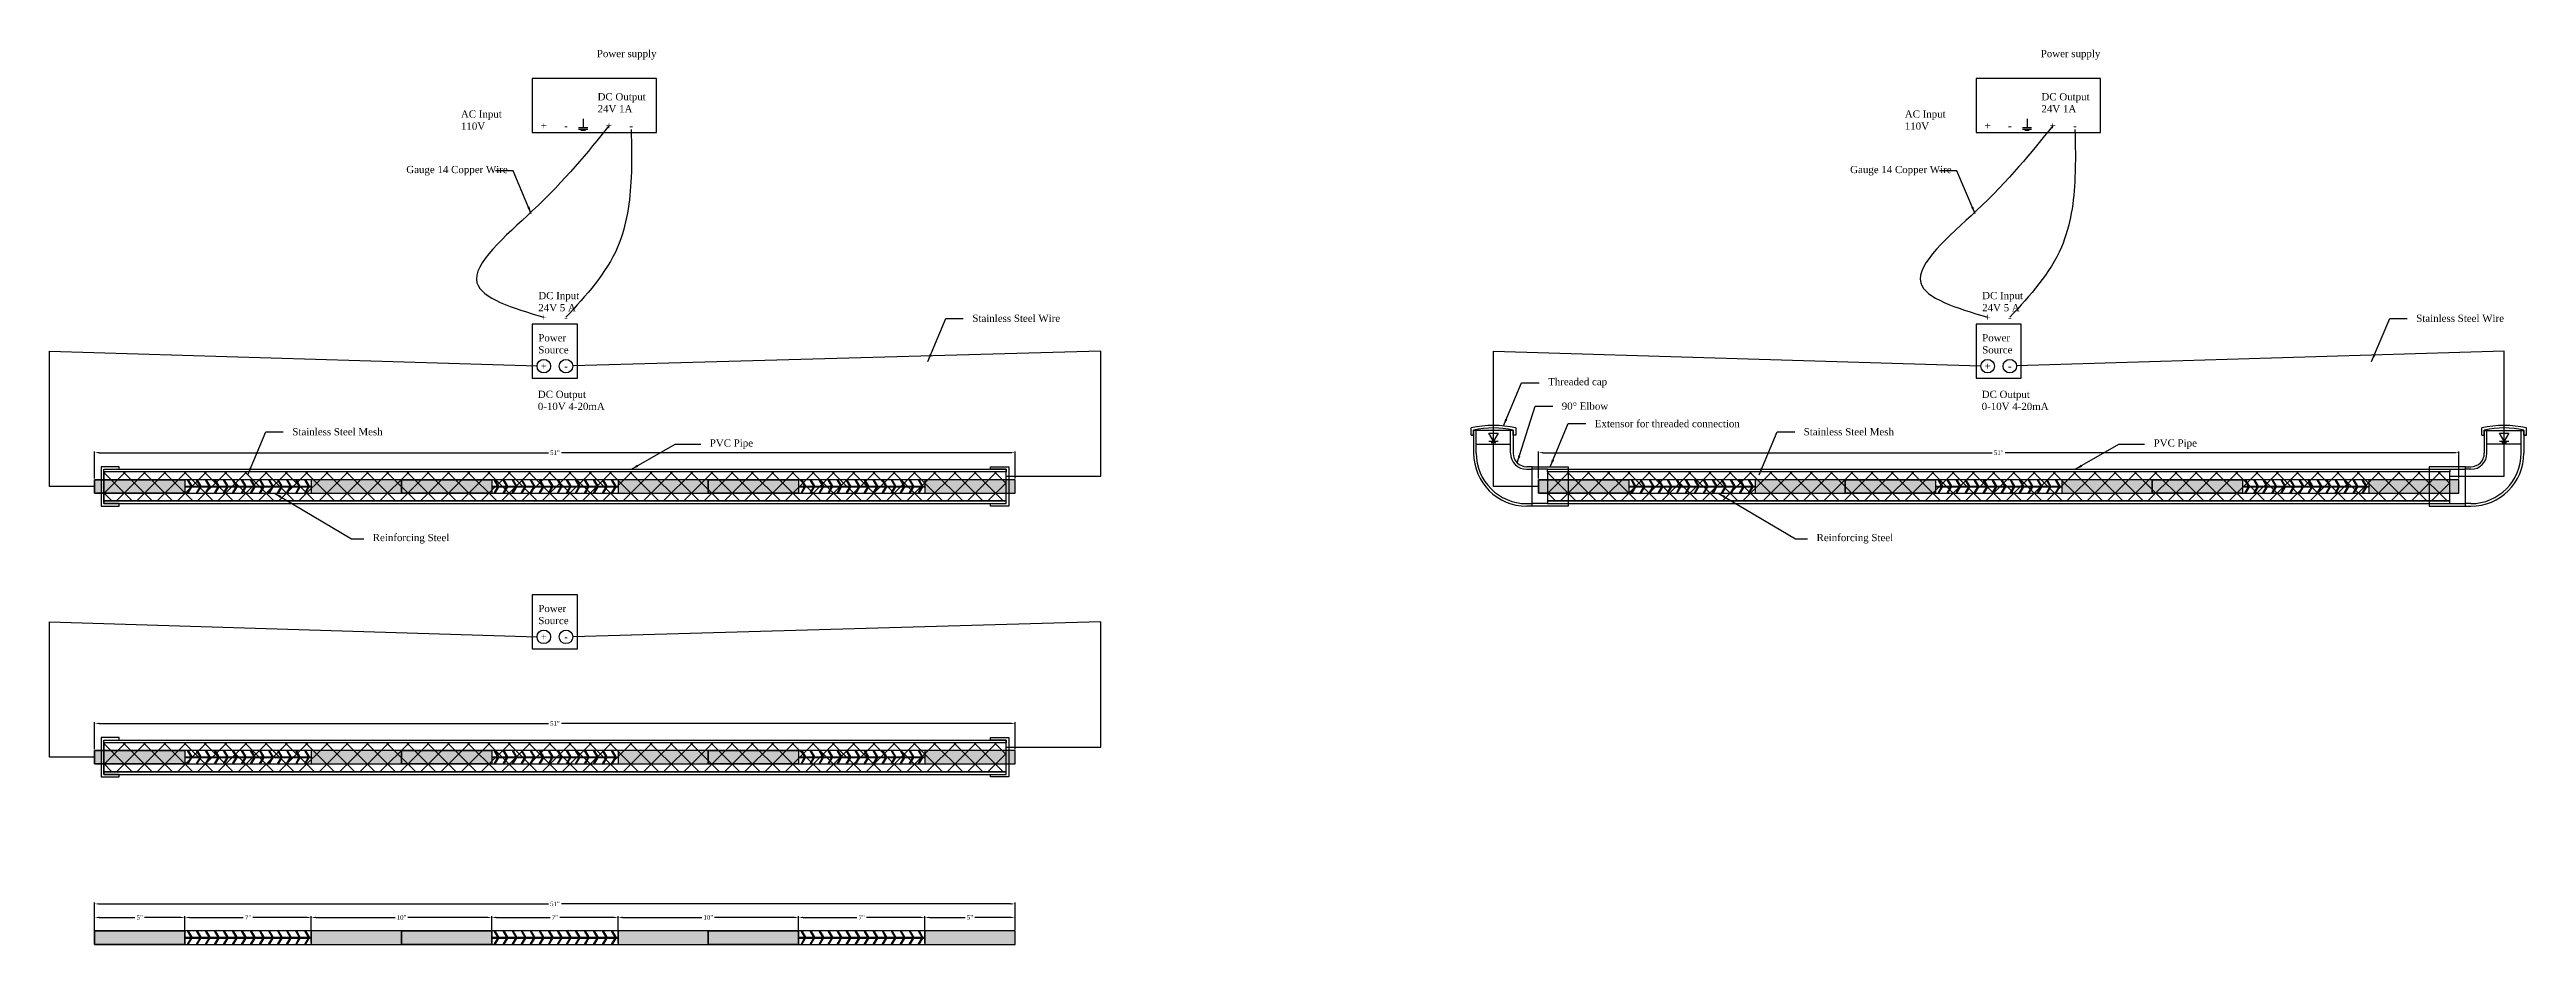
# Model space of a CAD drawing. Header units: metres. Extents: x -35 to 1129, y -141 to 51.
# Drawn here: x 133.7 to 270.9, y -62.1 to -12.5 of the extents above; entities that cross this region are included whole.
import ezdxf

# ---------------------------------------------------------------- set-up
doc = ezdxf.new("R2010")
doc.units = ezdxf.units.M
for name, color, linetype in [('L01', 1, 'Continuous'), ('L02', 2, 'Continuous'), ('L03', 3, 'Continuous'), ('L04', 4, 'Continuous'), ('L05', 5, 'Continuous')]:
    doc.layers.add(name, color=color, linetype=linetype)
doc.styles.add('TNR', font='times.ttf')
doc.linetypes.add('ZIGZAG', pattern='A,0.00254,-5.08,[131,ltypeshp.shx,S=5.08,R=0,X=-5.08,Y=0],-10.16,[131,ltypeshp.shx,S=5.08,R=180,X=5.08,Y=0],-5.08', length=20.32254)
doc.dimstyles.new('Annnotation_01', dxfattribs={"dimtxt": 1, "dimasz": 1, "dimexe": 0.25, "dimexo": 0.25, "dimgap": 0.5, "dimtad": 0, "dimtih": 1, "dimtoh": 1, "dimdec": 4, "dimzin": 0, "dimdsep": 46, "dimtxsty": 'TNR', "dimcen": 0.25, "dimadec": 0, "dimazin": 0, "dimtfac": 1, "dimtdec": 4, "dimtofl": 0, "dimtmove": 0, "dimatfit": 3, "dimfxl": 1, "dimtolj": 1, "dimtzin": 0, "dimarcsym": 0})
doc.dimstyles.new('Annnotation_02', dxfattribs={"dimtxt": 0.25, "dimasz": 0.25, "dimexe": 0.0625, "dimexo": 0.0625, "dimgap": 0.125, "dimtad": 0, "dimtih": 1, "dimtoh": 1, "dimdec": 4, "dimzin": 0, "dimdsep": 46, "dimtxsty": 'TNR', "dimcen": 0.0625, "dimclrd": 1, "dimclre": 1, "dimclrt": 3, "dimazin": 0, "dimtfac": 1, "dimtdec": 4, "dimtofl": 0, "dimtmove": 0, "dimatfit": 3, "dimfxl": 1, "dimtfillclr": 1, "dimtolj": 1, "dimtzin": 0, "dimarcsym": 0})

msp = doc.modelspace()

# ---------------------------------------------------------------- texts
at = {"color": 3, "char_height": 0.4, "attachment_point": 4, "style": 'TNR'}
for s, insert in [('Gauge 14 Copper Wire', (153.47749, -19.18818)), ('Gauge 14 Copper Wire', (233.47749, -19.18818)), ('Stainless Steel Wire', (184.84022, -27.3688)), ('Stainless Steel Wire', (264.84022, -27.3688)), ('90%%D Elbow', (217.49717, -32.23314)), ('Stainless Steel Mesh', (147.16323, -33.6522)), ('PVC Pipe', (170.29147, -34.33871)), ('Extensor for threaded connection', (219.3275, -33.20281)), ('Stainless Steel Mesh', (230.90332, -33.6522)), ('PVC Pipe', (250.29147, -34.33871)), ('Reinforcing Steel', (151.61802, -39.57886)), ('Reinforcing Steel', (231.61802, -39.57886))]:
    msp.add_mtext(s, dxfattribs=dict(at, insert=insert))
at = {"color": 3, "insert": (216.74156, -30.94196), "char_height": 0.4, "width": 5.2602326, "attachment_point": 4, "style": 'TNR'}
msp.add_mtext('Threaded cap', dxfattribs=at)
at = {"layer": 'L03', "char_height": 0.4, "style": 'TNR'}
for s, width, insert, attachment_point in [('Power supply', 3.8784981, (164.03628, -12.49903), 1), ('Power supply', 3.8784981, (244.03628, -12.49903), 1), ('DC Output\\P24V 1A', 3.5665698, (164.07601, -14.88948), 1), ('DC Output\\P24V 1A', 3.5665698, (244.07601, -14.88948), 1), ('AC Input\\P110V', 2.982963, (156.5046, -15.84931), 1), ('AC Input\\P110V', 2.982963, (236.5046, -15.84931), 1), ('+', 0.4381922, (161.09438, -16.70022), 5), ('-', 0.4381922, (162.3252, -16.70022), 5), ('+', 0.4381922, (164.70397, -16.70022), 5), ('-', 0.4381922, (165.93479, -16.70022), 5), ('+', 0.4381922, (241.09438, -16.70022), 5), ('-', 0.4381922, (242.3252, -16.70022), 5), ('+', 0.4381922, (244.70397, -16.70022), 5), ('-', 0.4381922, (245.93479, -16.70022), 5), ('DC Input\\P24V 5 A', 2.982963, (160.79165, -25.90761), 1), ('DC Input\\P24V 5 A', 2.982963, (240.79165, -25.90761), 1), ('+', 0.4381922, (161.09438, -27.30708), 5), ('-', 0.4381922, (162.3252, -27.30708), 5), ('+', 0.4381922, (241.09438, -27.30708), 5), ('-', 0.4381922, (242.3252, -27.30708), 5), ('Power Source', 1.8836932, (160.79165, -28.24358), 1), ('Power Source', 1.8836932, (240.79165, -28.24358), 1), ('+', 0.4381922, (161.09438, -30.0169), 5), ('-', 0.4381922, (162.3252, -30.0169), 5), ('+', 0.4381922, (241.09438, -30.0169), 5), ('-', 0.4381922, (242.3252, -30.0169), 5), ('DC Output\\P0-10V 4-20mA', 4.3943453, (160.7648, -31.37849), 1), ('DC Output\\P0-10V 4-20mA', 4.3943453, (240.7648, -31.37849), 1), ('Power Source', 1.8836932, (160.79165, -43.24358), 1), ('+', 0.4381922, (161.09438, -45.0169), 5), ('-', 0.4381922, (162.3252, -45.0169), 5)]:
    msp.add_mtext_dynamic_manual_height_columns(s, width=width, gutter_width=1, heights=[0], dxfattribs=dict(at, insert=insert, attachment_point=attachment_point))

# ---------------------------------------------------------------- blocks, each defined once
blk = doc.blocks.new('*D59')
at = {"color": 1, "lineweight": -2, "transparency": 16777216}
for p, q in [((136.21, -36.24), (136.21, -34.74)), ((136.46, -34.81), (161.35, -34.81)), ((186.96, -34.81), (162.07, -34.81)), ((187.21, -36.24), (187.21, -34.74))]:
    blk.add_line(p, q, dxfattribs=at)
at = {"color": 1, "transparency": 16777216}
for points in [[(136.46, -34.77), (136.46, -34.85), (136.21, -34.81)], [(186.96, -34.77), (186.96, -34.85), (187.21, -34.81)]]:
    blk.add_solid(points, dxfattribs=at)
at = {"layer": 'Defpoints', "color": 0, "transparency": 16777216}
for p in [(187.21, -34.81), (136.21, -36.31), (187.21, -36.31)]:
    blk.add_point(p, dxfattribs=at)
at = {"color": 3, "transparency": 16777216, "insert": (161.71, -34.81), "char_height": 0.25, "attachment_point": 5, "style": 'TNR'}
blk.add_mtext('\\A1;51"', dxfattribs=at)
blk = doc.blocks.new('*D60')
at = {"color": 1, "lineweight": -2, "transparency": 16777216}
for p, q in [((136.21, -51.24), (136.21, -49.74)), ((136.46, -49.81), (161.35, -49.81)), ((186.96, -49.81), (162.07, -49.81)), ((187.21, -51.24), (187.21, -49.74))]:
    blk.add_line(p, q, dxfattribs=at)
at = {"color": 1, "transparency": 16777216}
for points in [[(136.46, -49.77), (136.46, -49.85), (136.21, -49.81)], [(186.96, -49.77), (186.96, -49.85), (187.21, -49.81)]]:
    blk.add_solid(points, dxfattribs=at)
at = {"layer": 'Defpoints', "color": 0, "transparency": 16777216}
for p in [(187.21, -49.81), (136.21, -51.31), (187.21, -51.31)]:
    blk.add_point(p, dxfattribs=at)
at = {"color": 3, "transparency": 16777216, "insert": (161.71, -49.81), "char_height": 0.25, "attachment_point": 5, "style": 'TNR'}
blk.add_mtext('\\A1;51"', dxfattribs=at)
blk = doc.blocks.new('*D61')
at = {"color": 1, "lineweight": -2, "transparency": 16777216}
for p, q in [((136.21, -61.24), (136.21, -59.74)), ((136.46, -59.81), (161.35, -59.81)), ((186.96, -59.81), (162.07, -59.81)), ((187.21, -61.24), (187.21, -59.74))]:
    blk.add_line(p, q, dxfattribs=at)
at = {"color": 1, "transparency": 16777216}
for points in [[(136.46, -59.77), (136.46, -59.85), (136.21, -59.81)], [(186.96, -59.77), (186.96, -59.85), (187.21, -59.81)]]:
    blk.add_solid(points, dxfattribs=at)
at = {"layer": 'Defpoints', "color": 0, "transparency": 16777216}
for p in [(187.21, -59.81), (136.21, -61.31), (187.21, -61.31)]:
    blk.add_point(p, dxfattribs=at)
at = {"color": 3, "transparency": 16777216, "insert": (161.71, -59.81), "char_height": 0.25, "attachment_point": 5, "style": 'TNR'}
blk.add_mtext('\\A1;51"', dxfattribs=at)
blk = doc.blocks.new('*D62')
at = {"color": 1, "lineweight": -2, "transparency": 16777216}
for p, q in [((136.21, -61.99), (136.21, -60.49)), ((136.46, -60.56), (138.44, -60.56)), ((140.96, -60.56), (138.98, -60.56)), ((141.21, -61.24), (141.21, -60.49))]:
    blk.add_line(p, q, dxfattribs=at)
at = {"color": 1, "transparency": 16777216}
for points in [[(136.46, -60.52), (136.46, -60.6), (136.21, -60.56)], [(140.96, -60.52), (140.96, -60.6), (141.21, -60.56)]]:
    blk.add_solid(points, dxfattribs=at)
at = {"layer": 'Defpoints', "color": 0, "transparency": 16777216}
for p in [(141.21, -60.56), (141.21, -61.31), (136.21, -62.06)]:
    blk.add_point(p, dxfattribs=at)
at = {"color": 3, "transparency": 16777216, "insert": (138.71, -60.56), "char_height": 0.25, "attachment_point": 5, "style": 'TNR'}
blk.add_mtext('\\A1;5"', dxfattribs=at)
blk = doc.blocks.new('*D63')
at = {"color": 1, "lineweight": -2, "transparency": 16777216}
for p, q in [((141.21, -61.99), (141.21, -60.49)), ((141.46, -60.56), (144.44, -60.56)), ((147.96, -60.56), (144.98, -60.56)), ((148.21, -61.24), (148.21, -60.49))]:
    blk.add_line(p, q, dxfattribs=at)
at = {"color": 1, "transparency": 16777216}
for points in [[(141.46, -60.52), (141.46, -60.6), (141.21, -60.56)], [(147.96, -60.52), (147.96, -60.6), (148.21, -60.56)]]:
    blk.add_solid(points, dxfattribs=at)
at = {"layer": 'Defpoints', "color": 0, "transparency": 16777216}
for p in [(148.21, -60.56), (148.21, -61.31), (141.21, -62.06)]:
    blk.add_point(p, dxfattribs=at)
at = {"color": 3, "transparency": 16777216, "insert": (144.71, -60.56), "char_height": 0.25, "attachment_point": 5, "style": 'TNR'}
blk.add_mtext('\\A1;7"', dxfattribs=at)
blk = doc.blocks.new('*D64')
at = {"color": 1, "lineweight": -2, "transparency": 16777216}
for p, q in [((148.21, -61.99), (148.21, -60.49)), ((148.46, -60.56), (152.86, -60.56)), ((157.96, -60.56), (153.56, -60.56)), ((158.21, -61.24), (158.21, -60.49))]:
    blk.add_line(p, q, dxfattribs=at)
at = {"color": 1, "transparency": 16777216}
for points in [[(148.46, -60.52), (148.46, -60.6), (148.21, -60.56)], [(157.96, -60.52), (157.96, -60.6), (158.21, -60.56)]]:
    blk.add_solid(points, dxfattribs=at)
at = {"layer": 'Defpoints', "color": 0, "transparency": 16777216}
for p in [(158.21, -60.56), (158.21, -61.31), (148.21, -62.06)]:
    blk.add_point(p, dxfattribs=at)
at = {"color": 3, "transparency": 16777216, "insert": (153.21, -60.56), "char_height": 0.25, "attachment_point": 5, "style": 'TNR'}
blk.add_mtext('\\A1;10"', dxfattribs=at)
blk = doc.blocks.new('*D66')
at = {"color": 1, "lineweight": -2, "transparency": 16777216}
for p, q in [((158.21, -61.99), (158.21, -60.49)), ((158.46, -60.56), (161.44, -60.56)), ((164.96, -60.56), (161.98, -60.56)), ((165.21, -61.24), (165.21, -60.49))]:
    blk.add_line(p, q, dxfattribs=at)
at = {"color": 1, "transparency": 16777216}
for points in [[(158.46, -60.52), (158.46, -60.6), (158.21, -60.56)], [(164.96, -60.52), (164.96, -60.6), (165.21, -60.56)]]:
    blk.add_solid(points, dxfattribs=at)
at = {"layer": 'Defpoints', "color": 0, "transparency": 16777216}
for p in [(165.21, -60.56), (165.21, -61.31), (158.21, -62.06)]:
    blk.add_point(p, dxfattribs=at)
at = {"color": 3, "transparency": 16777216, "insert": (161.71, -60.56), "char_height": 0.25, "attachment_point": 5, "style": 'TNR'}
blk.add_mtext('\\A1;7"', dxfattribs=at)
blk = doc.blocks.new('*D65')
at = {"color": 1, "lineweight": -2, "transparency": 16777216}
for p, q in [((165.21, -61.99), (165.21, -60.49)), ((165.46, -60.56), (169.86, -60.56)), ((174.96, -60.56), (170.56, -60.56)), ((175.21, -61.24), (175.21, -60.49))]:
    blk.add_line(p, q, dxfattribs=at)
at = {"color": 1, "transparency": 16777216}
for points in [[(165.46, -60.52), (165.46, -60.6), (165.21, -60.56)], [(174.96, -60.52), (174.96, -60.6), (175.21, -60.56)]]:
    blk.add_solid(points, dxfattribs=at)
at = {"layer": 'Defpoints', "color": 0, "transparency": 16777216}
for p in [(175.21, -60.56), (175.21, -61.31), (165.21, -62.06)]:
    blk.add_point(p, dxfattribs=at)
at = {"color": 3, "transparency": 16777216, "insert": (170.21, -60.56), "char_height": 0.25, "attachment_point": 5, "style": 'TNR'}
blk.add_mtext('\\A1;10"', dxfattribs=at)
blk = doc.blocks.new('*D68')
at = {"color": 1, "lineweight": -2, "transparency": 16777216}
for p, q in [((175.21, -61.99), (175.21, -60.49)), ((175.46, -60.56), (178.44, -60.56)), ((181.96, -60.56), (178.98, -60.56)), ((182.21, -61.24), (182.21, -60.49))]:
    blk.add_line(p, q, dxfattribs=at)
at = {"color": 1, "transparency": 16777216}
for points in [[(175.46, -60.52), (175.46, -60.6), (175.21, -60.56)], [(181.96, -60.52), (181.96, -60.6), (182.21, -60.56)]]:
    blk.add_solid(points, dxfattribs=at)
at = {"layer": 'Defpoints', "color": 0, "transparency": 16777216}
for p in [(182.21, -60.56), (182.21, -61.31), (175.21, -62.06)]:
    blk.add_point(p, dxfattribs=at)
at = {"color": 3, "transparency": 16777216, "insert": (178.71, -60.56), "char_height": 0.25, "attachment_point": 5, "style": 'TNR'}
blk.add_mtext('\\A1;7"', dxfattribs=at)
blk = doc.blocks.new('*D67')
at = {"color": 1, "lineweight": -2, "transparency": 16777216}
for p, q in [((182.21, -61.99), (182.21, -60.49)), ((182.46, -60.56), (184.44, -60.56)), ((186.96, -60.56), (184.98, -60.56)), ((187.21, -61.24), (187.21, -60.49))]:
    blk.add_line(p, q, dxfattribs=at)
at = {"color": 1, "transparency": 16777216}
for points in [[(182.46, -60.52), (182.46, -60.6), (182.21, -60.56)], [(186.96, -60.52), (186.96, -60.6), (187.21, -60.56)]]:
    blk.add_solid(points, dxfattribs=at)
at = {"layer": 'Defpoints', "color": 0, "transparency": 16777216}
for p in [(187.21, -60.56), (187.21, -61.31), (182.21, -62.06)]:
    blk.add_point(p, dxfattribs=at)
at = {"color": 3, "transparency": 16777216, "insert": (184.71, -60.56), "char_height": 0.25, "attachment_point": 5, "style": 'TNR'}
blk.add_mtext('\\A1;5"', dxfattribs=at)
blk = doc.blocks.new('*D77')
at = {"color": 1, "lineweight": -2, "transparency": 16777216}
for p, q in [((216.21, -36.24), (216.21, -34.74)), ((216.46, -34.81), (241.35, -34.81)), ((266.96, -34.81), (242.07, -34.81)), ((267.21, -36.24), (267.21, -34.74))]:
    blk.add_line(p, q, dxfattribs=at)
at = {"color": 1, "transparency": 16777216}
for points in [[(216.46, -34.77), (216.46, -34.85), (216.21, -34.81)], [(266.96, -34.77), (266.96, -34.85), (267.21, -34.81)]]:
    blk.add_solid(points, dxfattribs=at)
at = {"layer": 'Defpoints', "color": 0, "transparency": 16777216}
for p in [(267.21, -34.81), (216.21, -36.31), (267.21, -36.31)]:
    blk.add_point(p, dxfattribs=at)
at = {"color": 3, "transparency": 16777216, "insert": (241.71, -34.81), "char_height": 0.25, "attachment_point": 5, "style": 'TNR'}
blk.add_mtext('\\A1;51"', dxfattribs=at)

# ---------------------------------------------------------------- dimensions: what is measured, and where the dimension line sits
for base, p1, p2, picture, middle in [((187.20979, -34.80708), (136.20979, -36.30708), (187.20979, -36.30708), '*D59', (161.70979, -34.80708)), ((267.20979, -34.80708), (216.20979, -36.30708), (267.20979, -36.30708), '*D77', (241.70979, -34.80708)), ((187.20979, -49.80708), (136.20979, -51.30708), (187.20979, -51.30708), '*D60', (161.70979, -49.80708)), ((187.20979, -59.80708), (136.20979, -61.30708), (187.20979, -61.30708), '*D61', (161.70979, -59.80708)), ((141.20979, -60.55708), (136.20979, -62.05708), (141.20979, -61.30708), '*D62', (138.70979, -60.55708)), ((148.20979, -60.55708), (141.20979, -62.05708), (148.20979, -61.30708), '*D63', (144.70979, -60.55708)), ((158.20979, -60.55708), (148.20979, -62.05708), (158.20979, -61.30708), '*D64', (153.20979, -60.55708)), ((165.20979, -60.55708), (158.20979, -62.05708), (165.20979, -61.30708), '*D66', (161.70979, -60.55708)), ((175.20979, -60.55708), (165.20979, -62.05708), (175.20979, -61.30708), '*D65', (170.20979, -60.55708)), ((182.20979, -60.55708), (175.20979, -62.05708), (182.20979, -61.30708), '*D68', (178.70979, -60.55708)), ((187.20979, -60.55708), (182.20979, -62.05708), (187.20979, -61.30708), '*D67', (184.70979, -60.55708))]:
    dim = msp.add_linear_dim(base=base, p1=p1, p2=p2, dimstyle='Annnotation_02', override={"dimdec": 0, "dimlunit": 2, "dimpost": '"'})
    dim.commit()
    dim.dimension.update_dxf_attribs({"geometry": picture, "text_midpoint": middle})

# ---------------------------------------------------------------- hatches: boundary and pattern name
at = {"layer": 'L01'}
h = msp.add_hatch(dxfattribs=at)
h.set_pattern_fill('ANSI37', color=256, scale=0.25, angle=90)
h.set_pattern_definition([(135, (141.7816, 1.6671), (-0.561266, -0.561266), []), (225, (141.7816, 1.6671), (0.561266, -0.561266), [])])
h.paths.add_polyline_path([(186.70979, -37.48708), (186.70979, -35.87708), (136.70979, -35.87708), (136.70979, -37.48708)])
h = msp.add_hatch(dxfattribs=at)
h.set_pattern_fill('ANSI37', color=256, scale=0.25, angle=90)
h.set_pattern_definition([(135, (221.7816, 1.6671), (-0.561266, -0.561266), []), (225, (221.7816, 1.6671), (0.561266, -0.561266), [])])
h.paths.add_polyline_path([(266.70979, -37.48708), (266.70979, -35.87708), (216.70979, -35.87708), (216.70979, -37.48708)])
h = msp.add_hatch(dxfattribs=at)
h.set_pattern_fill('ANSI37', color=256, scale=0.25, angle=90)
h.set_pattern_definition([(135, (141.7816, -13.3329), (-0.561266, -0.561266), []), (225, (141.7816, -13.3329), (0.561266, -0.561266), [])])
h.paths.add_polyline_path([(186.70979, -52.48708), (186.70979, -50.87708), (136.70979, -50.87708), (136.70979, -52.48708)])
at = {"layer": 'L05'}
h = msp.add_hatch(color=251, dxfattribs=at)
h.dxf.hatch_style = 1
h.paths.add_polyline_path([(141.20979, -37.05708), (141.20979, -36.30708), (136.20979, -36.30708), (136.20979, -37.05708)])
h = msp.add_hatch(color=251, dxfattribs=at)
h.dxf.hatch_style = 1
h.paths.add_polyline_path([(153.20979, -37.05708), (153.20979, -36.30708), (148.20979, -36.30708), (148.20979, -37.05708)])
h = msp.add_hatch(color=251, dxfattribs=at)
h.dxf.hatch_style = 1
h.paths.add_polyline_path([(158.20979, -37.05708), (158.20979, -36.30708), (153.20979, -36.30708), (153.20979, -37.05708)])
h = msp.add_hatch(color=251, dxfattribs=at)
h.dxf.hatch_style = 1
h.paths.add_polyline_path([(170.20979, -37.05708), (170.20979, -36.30708), (165.20979, -36.30708), (165.20979, -37.05708)])
h = msp.add_hatch(color=251, dxfattribs=at)
h.dxf.hatch_style = 1
h.paths.add_polyline_path([(175.20979, -37.05708), (175.20979, -36.30708), (170.20979, -36.30708), (170.20979, -37.05708)])
h = msp.add_hatch(color=251, dxfattribs=at)
h.dxf.hatch_style = 1
h.paths.add_polyline_path([(187.20979, -37.05708), (187.20979, -36.30708), (182.20979, -36.30708), (182.20979, -37.05708)])
h = msp.add_hatch(color=251, dxfattribs=at)
h.dxf.hatch_style = 1
h.paths.add_polyline_path([(221.20979, -37.05708), (221.20979, -36.30708), (216.20979, -36.30708), (216.20979, -37.05708)])
h = msp.add_hatch(color=251, dxfattribs=at)
h.dxf.hatch_style = 1
h.paths.add_polyline_path([(233.20979, -37.05708), (233.20979, -36.30708), (228.20979, -36.30708), (228.20979, -37.05708)])
h = msp.add_hatch(color=251, dxfattribs=at)
h.dxf.hatch_style = 1
h.paths.add_polyline_path([(238.20979, -37.05708), (238.20979, -36.30708), (233.20979, -36.30708), (233.20979, -37.05708)])
h = msp.add_hatch(color=251, dxfattribs=at)
h.dxf.hatch_style = 1
h.paths.add_polyline_path([(250.20979, -37.05708), (250.20979, -36.30708), (245.20979, -36.30708), (245.20979, -37.05708)])
h = msp.add_hatch(color=251, dxfattribs=at)
h.dxf.hatch_style = 1
h.paths.add_polyline_path([(255.20979, -37.05708), (255.20979, -36.30708), (250.20979, -36.30708), (250.20979, -37.05708)])
h = msp.add_hatch(color=251, dxfattribs=at)
h.dxf.hatch_style = 1
h.paths.add_polyline_path([(267.20979, -37.05708), (267.20979, -36.30708), (262.20979, -36.30708), (262.20979, -37.05708)])
h = msp.add_hatch(color=251, dxfattribs=at)
h.dxf.hatch_style = 1
h.paths.add_polyline_path([(141.20979, -52.05708), (141.20979, -51.30708), (136.20979, -51.30708), (136.20979, -52.05708)])
h = msp.add_hatch(color=251, dxfattribs=at)
h.dxf.hatch_style = 1
h.paths.add_polyline_path([(153.20979, -52.05708), (153.20979, -51.30708), (148.20979, -51.30708), (148.20979, -52.05708)])
h = msp.add_hatch(color=251, dxfattribs=at)
h.dxf.hatch_style = 1
h.paths.add_polyline_path([(158.20979, -52.05708), (158.20979, -51.30708), (153.20979, -51.30708), (153.20979, -52.05708)])
h = msp.add_hatch(color=251, dxfattribs=at)
h.dxf.hatch_style = 1
h.paths.add_polyline_path([(170.20979, -52.05708), (170.20979, -51.30708), (165.20979, -51.30708), (165.20979, -52.05708)])
h = msp.add_hatch(color=251, dxfattribs=at)
h.dxf.hatch_style = 1
h.paths.add_polyline_path([(175.20979, -52.05708), (175.20979, -51.30708), (170.20979, -51.30708), (170.20979, -52.05708)])
h = msp.add_hatch(color=251, dxfattribs=at)
h.dxf.hatch_style = 1
h.paths.add_polyline_path([(187.20979, -52.05708), (187.20979, -51.30708), (182.20979, -51.30708), (182.20979, -52.05708)])
h = msp.add_hatch(color=251, dxfattribs=at)
h.dxf.hatch_style = 1
h.paths.add_polyline_path([(141.20979, -62.05708), (141.20979, -61.30708), (136.20979, -61.30708), (136.20979, -62.05708)])
h = msp.add_hatch(color=251, dxfattribs=at)
h.dxf.hatch_style = 1
h.paths.add_polyline_path([(153.20979, -62.05708), (153.20979, -61.30708), (148.20979, -61.30708), (148.20979, -62.05708)])
h = msp.add_hatch(color=251, dxfattribs=at)
h.dxf.hatch_style = 1
h.paths.add_polyline_path([(158.20979, -62.05708), (158.20979, -61.30708), (153.20979, -61.30708), (153.20979, -62.05708)])
h = msp.add_hatch(color=251, dxfattribs=at)
h.dxf.hatch_style = 1
h.paths.add_polyline_path([(170.20979, -62.05708), (170.20979, -61.30708), (165.20979, -61.30708), (165.20979, -62.05708)])
h = msp.add_hatch(color=251, dxfattribs=at)
h.dxf.hatch_style = 1
h.paths.add_polyline_path([(175.20979, -62.05708), (175.20979, -61.30708), (170.20979, -61.30708), (170.20979, -62.05708)])
h = msp.add_hatch(color=251, dxfattribs=at)
h.dxf.hatch_style = 1
h.paths.add_polyline_path([(187.20979, -62.05708), (187.20979, -61.30708), (182.20979, -61.30708), (182.20979, -62.05708)])

# ---------------------------------------------------------------- linework, layer by layer
at = {"layer": 'L01'}
for p, q in [((141.20979, -36.65708), (148.20979, -36.65708)), ((141.20979, -36.70708), (148.20979, -36.70708)), ((141.33479, -36.30708), (141.53686, -36.65708)), ((141.34729, -37.05708), (141.54936, -36.70708)), ((141.38479, -36.30708), (141.58686, -36.65708)), ((141.39729, -37.05708), (141.59936, -36.70708)), ((141.83479, -36.30708), (142.03686, -36.65708)), ((141.84729, -37.05708), (142.04936, -36.70708)), ((141.88479, -36.30708), (142.08686, -36.65708)), ((141.89729, -37.05708), (142.09936, -36.70708)), ((142.33479, -36.30708), (142.53686, -36.65708)), ((142.34729, -37.05708), (142.54936, -36.70708)), ((142.38479, -36.30708), (142.58686, -36.65708)), ((142.39729, -37.05708), (142.59936, -36.70708)), ((142.83479, -36.30708), (143.03686, -36.65708)), ((142.84729, -37.05708), (143.04936, -36.70708)), ((142.88479, -36.30708), (143.08686, -36.65708)), ((142.89729, -37.05708), (143.09936, -36.70708)), ((143.33479, -36.30708), (143.53686, -36.65708)), ((143.34729, -37.05708), (143.54936, -36.70708)), ((143.38479, -36.30708), (143.58686, -36.65708)), ((143.39729, -37.05708), (143.59936, -36.70708)), ((143.83479, -36.30708), (144.03686, -36.65708)), ((143.84729, -37.05708), (144.04936, -36.70708)), ((143.88479, -36.30708), (144.08686, -36.65708)), ((143.89729, -37.05708), (144.09936, -36.70708)), ((144.33479, -36.30708), (144.53686, -36.65708)), ((144.34729, -37.05708), (144.54936, -36.70708)), ((144.38479, -36.30708), (144.58686, -36.65708)), ((144.39729, -37.05708), (144.59936, -36.70708)), ((144.83479, -36.30708), (145.03686, -36.65708)), ((144.84729, -37.05708), (145.04936, -36.70708)), ((144.88479, -36.30708), (145.08686, -36.65708)), ((144.89729, -37.05708), (145.09936, -36.70708)), ((145.33479, -36.30708), (145.53686, -36.65708)), ((145.34729, -37.05708), (145.54936, -36.70708)), ((145.38479, -36.30708), (145.58686, -36.65708)), ((145.39729, -37.05708), (145.59936, -36.70708)), ((145.83479, -36.30708), (146.03686, -36.65708)), ((145.84729, -37.05708), (146.04936, -36.70708)), ((145.88479, -36.30708), (146.08686, -36.65708)), ((145.89729, -37.05708), (146.09936, -36.70708)), ((146.33479, -36.30708), (146.53686, -36.65708)), ((146.34729, -37.05708), (146.54936, -36.70708)), ((146.38479, -36.30708), (146.58686, -36.65708)), ((146.39729, -37.05708), (146.59936, -36.70708)), ((146.83479, -36.30708), (147.03686, -36.65708)), ((146.84729, -37.05708), (147.04936, -36.70708)), ((146.88479, -36.30708), (147.08686, -36.65708)), ((146.89729, -37.05708), (147.09936, -36.70708)), ((147.33479, -36.30708), (147.53686, -36.65708)), ((147.34729, -37.05708), (147.54936, -36.70708)), ((147.38479, -36.30708), (147.58686, -36.65708)), ((147.39729, -37.05708), (147.59936, -36.70708)), ((147.83479, -36.30708), (148.03686, -36.65708)), ((147.84729, -37.05708), (148.04936, -36.70708)), ((147.88479, -36.30708), (148.08686, -36.65708)), ((147.89729, -37.05708), (148.09936, -36.70708)), ((158.20979, -36.65708), (165.20979, -36.65708)), ((158.20979, -36.70708), (165.20979, -36.70708)), ((158.33479, -36.30708), (158.53686, -36.65708)), ((158.34729, -37.05708), (158.54936, -36.70708)), ((158.38479, -36.30708), (158.58686, -36.65708)), ((158.39729, -37.05708), (158.59936, -36.70708)), ((158.83479, -36.30708), (159.03686, -36.65708)), ((158.84729, -37.05708), (159.04936, -36.70708)), ((158.88479, -36.30708), (159.08686, -36.65708)), ((158.89729, -37.05708), (159.09936, -36.70708)), ((159.33479, -36.30708), (159.53686, -36.65708)), ((159.34729, -37.05708), (159.54936, -36.70708)), ((159.38479, -36.30708), (159.58686, -36.65708)), ((159.39729, -37.05708), (159.59936, -36.70708)), ((159.83479, -36.30708), (160.03686, -36.65708)), ((159.84729, -37.05708), (160.04936, -36.70708)), ((159.88479, -36.30708), (160.08686, -36.65708)), ((159.89729, -37.05708), (160.09936, -36.70708)), ((160.33479, -36.30708), (160.53686, -36.65708)), ((160.34729, -37.05708), (160.54936, -36.70708)), ((160.38479, -36.30708), (160.58686, -36.65708)), ((160.39729, -37.05708), (160.59936, -36.70708)), ((160.83479, -36.30708), (161.03686, -36.65708)), ((160.84729, -37.05708), (161.04936, -36.70708)), ((160.88479, -36.30708), (161.08686, -36.65708)), ((160.89729, -37.05708), (161.09936, -36.70708)), ((161.33479, -36.30708), (161.53686, -36.65708)), ((161.34729, -37.05708), (161.54936, -36.70708)), ((161.38479, -36.30708), (161.58686, -36.65708)), ((161.39729, -37.05708), (161.59936, -36.70708)), ((161.83479, -36.30708), (162.03686, -36.65708)), ((161.84729, -37.05708), (162.04936, -36.70708)), ((161.88479, -36.30708), (162.08686, -36.65708)), ((161.89729, -37.05708), (162.09936, -36.70708)), ((162.33479, -36.30708), (162.53686, -36.65708)), ((162.34729, -37.05708), (162.54936, -36.70708)), ((162.38479, -36.30708), (162.58686, -36.65708)), ((162.39729, -37.05708), (162.59936, -36.70708)), ((162.83479, -36.30708), (163.03686, -36.65708)), ((162.84729, -37.05708), (163.04936, -36.70708)), ((162.88479, -36.30708), (163.08686, -36.65708)), ((162.89729, -37.05708), (163.09936, -36.70708)), ((163.33479, -36.30708), (163.53686, -36.65708)), ((163.34729, -37.05708), (163.54936, -36.70708)), ((163.38479, -36.30708), (163.58686, -36.65708)), ((163.39729, -37.05708), (163.59936, -36.70708)), ((163.83479, -36.30708), (164.03686, -36.65708)), ((163.84729, -37.05708), (164.04936, -36.70708)), ((163.88479, -36.30708), (164.08686, -36.65708)), ((163.89729, -37.05708), (164.09936, -36.70708)), ((164.33479, -36.30708), (164.53686, -36.65708)), ((164.34729, -37.05708), (164.54936, -36.70708)), ((164.38479, -36.30708), (164.58686, -36.65708)), ((164.39729, -37.05708), (164.59936, -36.70708)), ((164.83479, -36.30708), (165.03686, -36.65708)), ((164.84729, -37.05708), (165.04936, -36.70708)), ((164.88479, -36.30708), (165.08686, -36.65708)), ((164.89729, -37.05708), (165.09936, -36.70708)), ((175.20979, -36.65708), (182.20979, -36.65708)), ((175.20979, -36.70708), (182.20979, -36.70708)), ((175.33479, -36.30708), (175.53686, -36.65708)), ((175.34729, -37.05708), (175.54936, -36.70708)), ((175.38479, -36.30708), (175.58686, -36.65708)), ((175.39729, -37.05708), (175.59936, -36.70708)), ((175.83479, -36.30708), (176.03686, -36.65708)), ((175.84729, -37.05708), (176.04936, -36.70708)), ((175.88479, -36.30708), (176.08686, -36.65708)), ((175.89729, -37.05708), (176.09936, -36.70708)), ((176.33479, -36.30708), (176.53686, -36.65708)), ((176.34729, -37.05708), (176.54936, -36.70708)), ((176.38479, -36.30708), (176.58686, -36.65708)), ((176.39729, -37.05708), (176.59936, -36.70708)), ((176.83479, -36.30708), (177.03686, -36.65708)), ((176.84729, -37.05708), (177.04936, -36.70708)), ((176.88479, -36.30708), (177.08686, -36.65708)), ((176.89729, -37.05708), (177.09936, -36.70708)), ((177.33479, -36.30708), (177.53686, -36.65708)), ((177.34729, -37.05708), (177.54936, -36.70708)), ((177.38479, -36.30708), (177.58686, -36.65708)), ((177.39729, -37.05708), (177.59936, -36.70708)), ((177.83479, -36.30708), (178.03686, -36.65708)), ((177.84729, -37.05708), (178.04936, -36.70708)), ((177.88479, -36.30708), (178.08686, -36.65708)), ((177.89729, -37.05708), (178.09936, -36.70708)), ((178.33479, -36.30708), (178.53686, -36.65708)), ((178.34729, -37.05708), (178.54936, -36.70708)), ((178.38479, -36.30708), (178.58686, -36.65708)), ((178.39729, -37.05708), (178.59936, -36.70708)), ((178.83479, -36.30708), (179.03686, -36.65708)), ((178.84729, -37.05708), (179.04936, -36.70708)), ((178.88479, -36.30708), (179.08686, -36.65708)), ((178.89729, -37.05708), (179.09936, -36.70708)), ((179.33479, -36.30708), (179.53686, -36.65708)), ((179.34729, -37.05708), (179.54936, -36.70708)), ((179.38479, -36.30708), (179.58686, -36.65708)), ((179.39729, -37.05708), (179.59936, -36.70708)), ((179.83479, -36.30708), (180.03686, -36.65708)), ((179.84729, -37.05708), (180.04936, -36.70708)), ((179.88479, -36.30708), (180.08686, -36.65708)), ((179.89729, -37.05708), (180.09936, -36.70708)), ((180.33479, -36.30708), (180.53686, -36.65708)), ((180.34729, -37.05708), (180.54936, -36.70708)), ((180.38479, -36.30708), (180.58686, -36.65708)), ((180.39729, -37.05708), (180.59936, -36.70708)), ((180.83479, -36.30708), (181.03686, -36.65708)), ((180.84729, -37.05708), (181.04936, -36.70708)), ((180.88479, -36.30708), (181.08686, -36.65708)), ((180.89729, -37.05708), (181.09936, -36.70708)), ((181.33479, -36.30708), (181.53686, -36.65708)), ((181.34729, -37.05708), (181.54936, -36.70708)), ((181.38479, -36.30708), (181.58686, -36.65708)), ((181.39729, -37.05708), (181.59936, -36.70708)), ((181.83479, -36.30708), (182.03686, -36.65708)), ((181.84729, -37.05708), (182.04936, -36.70708)), ((181.88479, -36.30708), (182.08686, -36.65708)), ((181.89729, -37.05708), (182.09936, -36.70708)), ((221.20979, -36.65708), (228.20979, -36.65708)), ((221.20979, -36.70708), (228.20979, -36.70708)), ((221.33479, -36.30708), (221.53686, -36.65708)), ((221.34729, -37.05708), (221.54936, -36.70708)), ((221.38479, -36.30708), (221.58686, -36.65708)), ((221.39729, -37.05708), (221.59936, -36.70708)), ((221.83479, -36.30708), (222.03686, -36.65708)), ((221.84729, -37.05708), (222.04936, -36.70708)), ((221.88479, -36.30708), (222.08686, -36.65708)), ((221.89729, -37.05708), (222.09936, -36.70708)), ((222.33479, -36.30708), (222.53686, -36.65708)), ((222.34729, -37.05708), (222.54936, -36.70708)), ((222.38479, -36.30708), (222.58686, -36.65708)), ((222.39729, -37.05708), (222.59936, -36.70708)), ((222.83479, -36.30708), (223.03686, -36.65708)), ((222.84729, -37.05708), (223.04936, -36.70708)), ((222.88479, -36.30708), (223.08686, -36.65708)), ((222.89729, -37.05708), (223.09936, -36.70708)), ((223.33479, -36.30708), (223.53686, -36.65708)), ((223.34729, -37.05708), (223.54936, -36.70708)), ((223.38479, -36.30708), (223.58686, -36.65708)), ((223.39729, -37.05708), (223.59936, -36.70708)), ((223.83479, -36.30708), (224.03686, -36.65708)), ((223.84729, -37.05708), (224.04936, -36.70708)), ((223.88479, -36.30708), (224.08686, -36.65708)), ((223.89729, -37.05708), (224.09936, -36.70708)), ((224.33479, -36.30708), (224.53686, -36.65708)), ((224.34729, -37.05708), (224.54936, -36.70708)), ((224.38479, -36.30708), (224.58686, -36.65708)), ((224.39729, -37.05708), (224.59936, -36.70708)), ((224.83479, -36.30708), (225.03686, -36.65708)), ((224.84729, -37.05708), (225.04936, -36.70708)), ((224.88479, -36.30708), (225.08686, -36.65708)), ((224.89729, -37.05708), (225.09936, -36.70708)), ((225.33479, -36.30708), (225.53686, -36.65708)), ((225.34729, -37.05708), (225.54936, -36.70708)), ((225.38479, -36.30708), (225.58686, -36.65708)), ((225.39729, -37.05708), (225.59936, -36.70708)), ((225.83479, -36.30708), (226.03686, -36.65708)), ((225.84729, -37.05708), (226.04936, -36.70708)), ((225.88479, -36.30708), (226.08686, -36.65708)), ((225.89729, -37.05708), (226.09936, -36.70708)), ((226.33479, -36.30708), (226.53686, -36.65708)), ((226.34729, -37.05708), (226.54936, -36.70708)), ((226.38479, -36.30708), (226.58686, -36.65708)), ((226.39729, -37.05708), (226.59936, -36.70708)), ((226.83479, -36.30708), (227.03686, -36.65708)), ((226.84729, -37.05708), (227.04936, -36.70708)), ((226.88479, -36.30708), (227.08686, -36.65708)), ((226.89729, -37.05708), (227.09936, -36.70708)), ((227.33479, -36.30708), (227.53686, -36.65708)), ((227.34729, -37.05708), (227.54936, -36.70708)), ((227.38479, -36.30708), (227.58686, -36.65708)), ((227.39729, -37.05708), (227.59936, -36.70708)), ((227.83479, -36.30708), (228.03686, -36.65708)), ((227.84729, -37.05708), (228.04936, -36.70708)), ((227.88479, -36.30708), (228.08686, -36.65708)), ((227.89729, -37.05708), (228.09936, -36.70708)), ((238.20979, -36.65708), (245.20979, -36.65708)), ((238.20979, -36.70708), (245.20979, -36.70708)), ((238.33479, -36.30708), (238.53686, -36.65708)), ((238.34729, -37.05708), (238.54936, -36.70708)), ((238.38479, -36.30708), (238.58686, -36.65708)), ((238.39729, -37.05708), (238.59936, -36.70708)), ((238.83479, -36.30708), (239.03686, -36.65708)), ((238.84729, -37.05708), (239.04936, -36.70708)), ((238.88479, -36.30708), (239.08686, -36.65708)), ((238.89729, -37.05708), (239.09936, -36.70708)), ((239.33479, -36.30708), (239.53686, -36.65708)), ((239.34729, -37.05708), (239.54936, -36.70708)), ((239.38479, -36.30708), (239.58686, -36.65708)), ((239.39729, -37.05708), (239.59936, -36.70708)), ((239.83479, -36.30708), (240.03686, -36.65708)), ((239.84729, -37.05708), (240.04936, -36.70708)), ((239.88479, -36.30708), (240.08686, -36.65708)), ((239.89729, -37.05708), (240.09936, -36.70708)), ((240.33479, -36.30708), (240.53686, -36.65708)), ((240.34729, -37.05708), (240.54936, -36.70708)), ((240.38479, -36.30708), (240.58686, -36.65708)), ((240.39729, -37.05708), (240.59936, -36.70708)), ((240.83479, -36.30708), (241.03686, -36.65708)), ((240.84729, -37.05708), (241.04936, -36.70708)), ((240.88479, -36.30708), (241.08686, -36.65708)), ((240.89729, -37.05708), (241.09936, -36.70708)), ((241.33479, -36.30708), (241.53686, -36.65708)), ((241.34729, -37.05708), (241.54936, -36.70708)), ((241.38479, -36.30708), (241.58686, -36.65708)), ((241.39729, -37.05708), (241.59936, -36.70708)), ((241.83479, -36.30708), (242.03686, -36.65708)), ((241.84729, -37.05708), (242.04936, -36.70708)), ((241.88479, -36.30708), (242.08686, -36.65708)), ((241.89729, -37.05708), (242.09936, -36.70708)), ((242.33479, -36.30708), (242.53686, -36.65708)), ((242.34729, -37.05708), (242.54936, -36.70708)), ((242.38479, -36.30708), (242.58686, -36.65708)), ((242.39729, -37.05708), (242.59936, -36.70708)), ((242.83479, -36.30708), (243.03686, -36.65708)), ((242.84729, -37.05708), (243.04936, -36.70708)), ((242.88479, -36.30708), (243.08686, -36.65708)), ((242.89729, -37.05708), (243.09936, -36.70708)), ((243.33479, -36.30708), (243.53686, -36.65708)), ((243.34729, -37.05708), (243.54936, -36.70708)), ((243.38479, -36.30708), (243.58686, -36.65708)), ((243.39729, -37.05708), (243.59936, -36.70708)), ((243.83479, -36.30708), (244.03686, -36.65708)), ((243.84729, -37.05708), (244.04936, -36.70708)), ((243.88479, -36.30708), (244.08686, -36.65708)), ((243.89729, -37.05708), (244.09936, -36.70708)), ((244.33479, -36.30708), (244.53686, -36.65708)), ((244.34729, -37.05708), (244.54936, -36.70708)), ((244.38479, -36.30708), (244.58686, -36.65708)), ((244.39729, -37.05708), (244.59936, -36.70708)), ((244.83479, -36.30708), (245.03686, -36.65708)), ((244.84729, -37.05708), (245.04936, -36.70708)), ((244.88479, -36.30708), (245.08686, -36.65708)), ((244.89729, -37.05708), (245.09936, -36.70708)), ((255.20979, -36.65708), (262.20979, -36.65708)), ((255.20979, -36.70708), (262.20979, -36.70708)), ((255.33479, -36.30708), (255.53686, -36.65708)), ((255.34729, -37.05708), (255.54936, -36.70708)), ((255.38479, -36.30708), (255.58686, -36.65708)), ((255.39729, -37.05708), (255.59936, -36.70708)), ((255.83479, -36.30708), (256.03686, -36.65708)), ((255.84729, -37.05708), (256.04936, -36.70708)), ((255.88479, -36.30708), (256.08686, -36.65708)), ((255.89729, -37.05708), (256.09936, -36.70708)), ((256.33479, -36.30708), (256.53686, -36.65708)), ((256.34729, -37.05708), (256.54936, -36.70708)), ((256.38479, -36.30708), (256.58686, -36.65708)), ((256.39729, -37.05708), (256.59936, -36.70708)), ((256.83479, -36.30708), (257.03686, -36.65708)), ((256.84729, -37.05708), (257.04936, -36.70708)), ((256.88479, -36.30708), (257.08686, -36.65708)), ((256.89729, -37.05708), (257.09936, -36.70708)), ((257.33479, -36.30708), (257.53686, -36.65708)), ((257.34729, -37.05708), (257.54936, -36.70708)), ((257.38479, -36.30708), (257.58686, -36.65708)), ((257.39729, -37.05708), (257.59936, -36.70708)), ((257.83479, -36.30708), (258.03686, -36.65708)), ((257.84729, -37.05708), (258.04936, -36.70708)), ((257.88479, -36.30708), (258.08686, -36.65708)), ((257.89729, -37.05708), (258.09936, -36.70708)), ((258.33479, -36.30708), (258.53686, -36.65708)), ((258.34729, -37.05708), (258.54936, -36.70708)), ((258.38479, -36.30708), (258.58686, -36.65708)), ((258.39729, -37.05708), (258.59936, -36.70708)), ((258.83479, -36.30708), (259.03686, -36.65708)), ((258.84729, -37.05708), (259.04936, -36.70708)), ((258.88479, -36.30708), (259.08686, -36.65708)), ((258.89729, -37.05708), (259.09936, -36.70708)), ((259.33479, -36.30708), (259.53686, -36.65708)), ((259.34729, -37.05708), (259.54936, -36.70708)), ((259.38479, -36.30708), (259.58686, -36.65708)), ((259.39729, -37.05708), (259.59936, -36.70708)), ((259.83479, -36.30708), (260.03686, -36.65708)), ((259.84729, -37.05708), (260.04936, -36.70708)), ((259.88479, -36.30708), (260.08686, -36.65708)), ((259.89729, -37.05708), (260.09936, -36.70708)), ((260.33479, -36.30708), (260.53686, -36.65708)), ((260.34729, -37.05708), (260.54936, -36.70708)), ((260.38479, -36.30708), (260.58686, -36.65708)), ((260.39729, -37.05708), (260.59936, -36.70708)), ((260.83479, -36.30708), (261.03686, -36.65708)), ((260.84729, -37.05708), (261.04936, -36.70708)), ((260.88479, -36.30708), (261.08686, -36.65708)), ((260.89729, -37.05708), (261.09936, -36.70708)), ((261.33479, -36.30708), (261.53686, -36.65708)), ((261.34729, -37.05708), (261.54936, -36.70708)), ((261.38479, -36.30708), (261.58686, -36.65708)), ((261.39729, -37.05708), (261.59936, -36.70708)), ((261.83479, -36.30708), (262.03686, -36.65708)), ((261.84729, -37.05708), (262.04936, -36.70708)), ((261.88479, -36.30708), (262.08686, -36.65708)), ((261.89729, -37.05708), (262.09936, -36.70708)), ((141.20979, -51.65708), (148.20979, -51.65708)), ((141.20979, -51.70708), (148.20979, -51.70708)), ((141.33479, -51.30708), (141.53686, -51.65708)), ((141.34729, -52.05708), (141.54936, -51.70708)), ((141.38479, -51.30708), (141.58686, -51.65708)), ((141.39729, -52.05708), (141.59936, -51.70708)), ((141.83479, -51.30708), (142.03686, -51.65708)), ((141.84729, -52.05708), (142.04936, -51.70708)), ((141.88479, -51.30708), (142.08686, -51.65708)), ((141.89729, -52.05708), (142.09936, -51.70708)), ((142.33479, -51.30708), (142.53686, -51.65708)), ((142.34729, -52.05708), (142.54936, -51.70708)), ((142.38479, -51.30708), (142.58686, -51.65708)), ((142.39729, -52.05708), (142.59936, -51.70708)), ((142.83479, -51.30708), (143.03686, -51.65708)), ((142.84729, -52.05708), (143.04936, -51.70708)), ((142.88479, -51.30708), (143.08686, -51.65708)), ((142.89729, -52.05708), (143.09936, -51.70708)), ((143.33479, -51.30708), (143.53686, -51.65708)), ((143.34729, -52.05708), (143.54936, -51.70708)), ((143.38479, -51.30708), (143.58686, -51.65708)), ((143.39729, -52.05708), (143.59936, -51.70708)), ((143.83479, -51.30708), (144.03686, -51.65708)), ((143.84729, -52.05708), (144.04936, -51.70708)), ((143.88479, -51.30708), (144.08686, -51.65708)), ((143.89729, -52.05708), (144.09936, -51.70708)), ((144.33479, -51.30708), (144.53686, -51.65708)), ((144.34729, -52.05708), (144.54936, -51.70708)), ((144.38479, -51.30708), (144.58686, -51.65708)), ((144.39729, -52.05708), (144.59936, -51.70708)), ((144.83479, -51.30708), (145.03686, -51.65708)), ((144.84729, -52.05708), (145.04936, -51.70708)), ((144.88479, -51.30708), (145.08686, -51.65708)), ((144.89729, -52.05708), (145.09936, -51.70708)), ((145.33479, -51.30708), (145.53686, -51.65708)), ((145.34729, -52.05708), (145.54936, -51.70708)), ((145.38479, -51.30708), (145.58686, -51.65708)), ((145.39729, -52.05708), (145.59936, -51.70708)), ((145.83479, -51.30708), (146.03686, -51.65708)), ((145.84729, -52.05708), (146.04936, -51.70708)), ((145.88479, -51.30708), (146.08686, -51.65708)), ((145.89729, -52.05708), (146.09936, -51.70708)), ((146.33479, -51.30708), (146.53686, -51.65708)), ((146.34729, -52.05708), (146.54936, -51.70708)), ((146.38479, -51.30708), (146.58686, -51.65708)), ((146.39729, -52.05708), (146.59936, -51.70708)), ((146.83479, -51.30708), (147.03686, -51.65708)), ((146.84729, -52.05708), (147.04936, -51.70708)), ((146.88479, -51.30708), (147.08686, -51.65708)), ((146.89729, -52.05708), (147.09936, -51.70708)), ((147.33479, -51.30708), (147.53686, -51.65708)), ((147.34729, -52.05708), (147.54936, -51.70708)), ((147.38479, -51.30708), (147.58686, -51.65708)), ((147.39729, -52.05708), (147.59936, -51.70708)), ((147.83479, -51.30708), (148.03686, -51.65708)), ((147.84729, -52.05708), (148.04936, -51.70708)), ((147.88479, -51.30708), (148.08686, -51.65708)), ((147.89729, -52.05708), (148.09936, -51.70708)), ((158.20979, -51.65708), (165.20979, -51.65708)), ((158.20979, -51.70708), (165.20979, -51.70708)), ((158.33479, -51.30708), (158.53686, -51.65708)), ((158.34729, -52.05708), (158.54936, -51.70708)), ((158.38479, -51.30708), (158.58686, -51.65708)), ((158.39729, -52.05708), (158.59936, -51.70708)), ((158.83479, -51.30708), (159.03686, -51.65708)), ((158.84729, -52.05708), (159.04936, -51.70708)), ((158.88479, -51.30708), (159.08686, -51.65708)), ((158.89729, -52.05708), (159.09936, -51.70708)), ((159.33479, -51.30708), (159.53686, -51.65708)), ((159.34729, -52.05708), (159.54936, -51.70708)), ((159.38479, -51.30708), (159.58686, -51.65708)), ((159.39729, -52.05708), (159.59936, -51.70708)), ((159.83479, -51.30708), (160.03686, -51.65708)), ((159.84729, -52.05708), (160.04936, -51.70708)), ((159.88479, -51.30708), (160.08686, -51.65708)), ((159.89729, -52.05708), (160.09936, -51.70708)), ((160.33479, -51.30708), (160.53686, -51.65708)), ((160.34729, -52.05708), (160.54936, -51.70708)), ((160.38479, -51.30708), (160.58686, -51.65708)), ((160.39729, -52.05708), (160.59936, -51.70708)), ((160.83479, -51.30708), (161.03686, -51.65708)), ((160.84729, -52.05708), (161.04936, -51.70708)), ((160.88479, -51.30708), (161.08686, -51.65708)), ((160.89729, -52.05708), (161.09936, -51.70708)), ((161.33479, -51.30708), (161.53686, -51.65708)), ((161.34729, -52.05708), (161.54936, -51.70708)), ((161.38479, -51.30708), (161.58686, -51.65708)), ((161.39729, -52.05708), (161.59936, -51.70708)), ((161.83479, -51.30708), (162.03686, -51.65708)), ((161.84729, -52.05708), (162.04936, -51.70708)), ((161.88479, -51.30708), (162.08686, -51.65708)), ((161.89729, -52.05708), (162.09936, -51.70708)), ((162.33479, -51.30708), (162.53686, -51.65708)), ((162.34729, -52.05708), (162.54936, -51.70708)), ((162.38479, -51.30708), (162.58686, -51.65708)), ((162.39729, -52.05708), (162.59936, -51.70708)), ((162.83479, -51.30708), (163.03686, -51.65708)), ((162.84729, -52.05708), (163.04936, -51.70708)), ((162.88479, -51.30708), (163.08686, -51.65708)), ((162.89729, -52.05708), (163.09936, -51.70708)), ((163.33479, -51.30708), (163.53686, -51.65708)), ((163.34729, -52.05708), (163.54936, -51.70708)), ((163.38479, -51.30708), (163.58686, -51.65708)), ((163.39729, -52.05708), (163.59936, -51.70708)), ((163.83479, -51.30708), (164.03686, -51.65708)), ((163.84729, -52.05708), (164.04936, -51.70708)), ((163.88479, -51.30708), (164.08686, -51.65708)), ((163.89729, -52.05708), (164.09936, -51.70708)), ((164.33479, -51.30708), (164.53686, -51.65708)), ((164.34729, -52.05708), (164.54936, -51.70708)), ((164.38479, -51.30708), (164.58686, -51.65708)), ((164.39729, -52.05708), (164.59936, -51.70708)), ((164.83479, -51.30708), (165.03686, -51.65708)), ((164.84729, -52.05708), (165.04936, -51.70708)), ((164.88479, -51.30708), (165.08686, -51.65708)), ((164.89729, -52.05708), (165.09936, -51.70708)), ((175.20979, -51.65708), (182.20979, -51.65708)), ((175.20979, -51.70708), (182.20979, -51.70708)), ((175.33479, -51.30708), (175.53686, -51.65708)), ((175.34729, -52.05708), (175.54936, -51.70708)), ((175.38479, -51.30708), (175.58686, -51.65708)), ((175.39729, -52.05708), (175.59936, -51.70708)), ((175.83479, -51.30708), (176.03686, -51.65708)), ((175.84729, -52.05708), (176.04936, -51.70708)), ((175.88479, -51.30708), (176.08686, -51.65708)), ((175.89729, -52.05708), (176.09936, -51.70708)), ((176.33479, -51.30708), (176.53686, -51.65708)), ((176.34729, -52.05708), (176.54936, -51.70708)), ((176.38479, -51.30708), (176.58686, -51.65708)), ((176.39729, -52.05708), (176.59936, -51.70708)), ((176.83479, -51.30708), (177.03686, -51.65708)), ((176.84729, -52.05708), (177.04936, -51.70708)), ((176.88479, -51.30708), (177.08686, -51.65708)), ((176.89729, -52.05708), (177.09936, -51.70708)), ((177.33479, -51.30708), (177.53686, -51.65708)), ((177.34729, -52.05708), (177.54936, -51.70708)), ((177.38479, -51.30708), (177.58686, -51.65708)), ((177.39729, -52.05708), (177.59936, -51.70708)), ((177.83479, -51.30708), (178.03686, -51.65708)), ((177.84729, -52.05708), (178.04936, -51.70708)), ((177.88479, -51.30708), (178.08686, -51.65708)), ((177.89729, -52.05708), (178.09936, -51.70708)), ((178.33479, -51.30708), (178.53686, -51.65708)), ((178.34729, -52.05708), (178.54936, -51.70708)), ((178.38479, -51.30708), (178.58686, -51.65708)), ((178.39729, -52.05708), (178.59936, -51.70708)), ((178.83479, -51.30708), (179.03686, -51.65708)), ((178.84729, -52.05708), (179.04936, -51.70708)), ((178.88479, -51.30708), (179.08686, -51.65708)), ((178.89729, -52.05708), (179.09936, -51.70708)), ((179.33479, -51.30708), (179.53686, -51.65708)), ((179.34729, -52.05708), (179.54936, -51.70708)), ((179.38479, -51.30708), (179.58686, -51.65708)), ((179.39729, -52.05708), (179.59936, -51.70708)), ((179.83479, -51.30708), (180.03686, -51.65708)), ((179.84729, -52.05708), (180.04936, -51.70708)), ((179.88479, -51.30708), (180.08686, -51.65708)), ((179.89729, -52.05708), (180.09936, -51.70708)), ((180.33479, -51.30708), (180.53686, -51.65708)), ((180.34729, -52.05708), (180.54936, -51.70708)), ((180.38479, -51.30708), (180.58686, -51.65708)), ((180.39729, -52.05708), (180.59936, -51.70708)), ((180.83479, -51.30708), (181.03686, -51.65708)), ((180.84729, -52.05708), (181.04936, -51.70708)), ((180.88479, -51.30708), (181.08686, -51.65708)), ((180.89729, -52.05708), (181.09936, -51.70708)), ((181.33479, -51.30708), (181.53686, -51.65708)), ((181.34729, -52.05708), (181.54936, -51.70708)), ((181.38479, -51.30708), (181.58686, -51.65708)), ((181.39729, -52.05708), (181.59936, -51.70708)), ((181.83479, -51.30708), (182.03686, -51.65708)), ((181.84729, -52.05708), (182.04936, -51.70708)), ((181.88479, -51.30708), (182.08686, -51.65708)), ((181.89729, -52.05708), (182.09936, -51.70708)), ((141.20979, -61.65708), (148.20979, -61.65708)), ((141.20979, -61.70708), (148.20979, -61.70708)), ((141.33479, -61.30708), (141.53686, -61.65708)), ((141.34729, -62.05708), (141.54936, -61.70708)), ((141.38479, -61.30708), (141.58686, -61.65708)), ((141.39729, -62.05708), (141.59936, -61.70708)), ((141.83479, -61.30708), (142.03686, -61.65708)), ((141.84729, -62.05708), (142.04936, -61.70708)), ((141.88479, -61.30708), (142.08686, -61.65708)), ((141.89729, -62.05708), (142.09936, -61.70708)), ((142.33479, -61.30708), (142.53686, -61.65708)), ((142.34729, -62.05708), (142.54936, -61.70708)), ((142.38479, -61.30708), (142.58686, -61.65708)), ((142.39729, -62.05708), (142.59936, -61.70708)), ((142.83479, -61.30708), (143.03686, -61.65708)), ((142.84729, -62.05708), (143.04936, -61.70708)), ((142.88479, -61.30708), (143.08686, -61.65708)), ((142.89729, -62.05708), (143.09936, -61.70708)), ((143.33479, -61.30708), (143.53686, -61.65708)), ((143.34729, -62.05708), (143.54936, -61.70708)), ((143.38479, -61.30708), (143.58686, -61.65708)), ((143.39729, -62.05708), (143.59936, -61.70708)), ((143.83479, -61.30708), (144.03686, -61.65708)), ((143.84729, -62.05708), (144.04936, -61.70708)), ((143.88479, -61.30708), (144.08686, -61.65708)), ((143.89729, -62.05708), (144.09936, -61.70708)), ((144.33479, -61.30708), (144.53686, -61.65708)), ((144.34729, -62.05708), (144.54936, -61.70708)), ((144.38479, -61.30708), (144.58686, -61.65708)), ((144.39729, -62.05708), (144.59936, -61.70708)), ((144.83479, -61.30708), (145.03686, -61.65708)), ((144.84729, -62.05708), (145.04936, -61.70708)), ((144.88479, -61.30708), (145.08686, -61.65708)), ((144.89729, -62.05708), (145.09936, -61.70708)), ((145.33479, -61.30708), (145.53686, -61.65708)), ((145.34729, -62.05708), (145.54936, -61.70708)), ((145.38479, -61.30708), (145.58686, -61.65708)), ((145.39729, -62.05708), (145.59936, -61.70708)), ((145.83479, -61.30708), (146.03686, -61.65708)), ((145.84729, -62.05708), (146.04936, -61.70708)), ((145.88479, -61.30708), (146.08686, -61.65708)), ((145.89729, -62.05708), (146.09936, -61.70708)), ((146.33479, -61.30708), (146.53686, -61.65708)), ((146.34729, -62.05708), (146.54936, -61.70708)), ((146.38479, -61.30708), (146.58686, -61.65708)), ((146.39729, -62.05708), (146.59936, -61.70708)), ((146.83479, -61.30708), (147.03686, -61.65708)), ((146.84729, -62.05708), (147.04936, -61.70708)), ((146.88479, -61.30708), (147.08686, -61.65708)), ((146.89729, -62.05708), (147.09936, -61.70708)), ((147.33479, -61.30708), (147.53686, -61.65708)), ((147.34729, -62.05708), (147.54936, -61.70708)), ((147.38479, -61.30708), (147.58686, -61.65708)), ((147.39729, -62.05708), (147.59936, -61.70708)), ((147.83479, -61.30708), (148.03686, -61.65708)), ((147.84729, -62.05708), (148.04936, -61.70708)), ((147.88479, -61.30708), (148.08686, -61.65708)), ((147.89729, -62.05708), (148.09936, -61.70708)), ((158.20979, -61.65708), (165.20979, -61.65708)), ((158.20979, -61.70708), (165.20979, -61.70708)), ((158.33479, -61.30708), (158.53686, -61.65708)), ((158.34729, -62.05708), (158.54936, -61.70708)), ((158.38479, -61.30708), (158.58686, -61.65708)), ((158.39729, -62.05708), (158.59936, -61.70708)), ((158.83479, -61.30708), (159.03686, -61.65708)), ((158.84729, -62.05708), (159.04936, -61.70708)), ((158.88479, -61.30708), (159.08686, -61.65708)), ((158.89729, -62.05708), (159.09936, -61.70708)), ((159.33479, -61.30708), (159.53686, -61.65708)), ((159.34729, -62.05708), (159.54936, -61.70708)), ((159.38479, -61.30708), (159.58686, -61.65708)), ((159.39729, -62.05708), (159.59936, -61.70708)), ((159.83479, -61.30708), (160.03686, -61.65708)), ((159.84729, -62.05708), (160.04936, -61.70708)), ((159.88479, -61.30708), (160.08686, -61.65708)), ((159.89729, -62.05708), (160.09936, -61.70708)), ((160.33479, -61.30708), (160.53686, -61.65708)), ((160.34729, -62.05708), (160.54936, -61.70708)), ((160.38479, -61.30708), (160.58686, -61.65708)), ((160.39729, -62.05708), (160.59936, -61.70708)), ((160.83479, -61.30708), (161.03686, -61.65708)), ((160.84729, -62.05708), (161.04936, -61.70708)), ((160.88479, -61.30708), (161.08686, -61.65708)), ((160.89729, -62.05708), (161.09936, -61.70708)), ((161.33479, -61.30708), (161.53686, -61.65708)), ((161.34729, -62.05708), (161.54936, -61.70708)), ((161.38479, -61.30708), (161.58686, -61.65708)), ((161.39729, -62.05708), (161.59936, -61.70708)), ((161.83479, -61.30708), (162.03686, -61.65708)), ((161.84729, -62.05708), (162.04936, -61.70708)), ((161.88479, -61.30708), (162.08686, -61.65708)), ((161.89729, -62.05708), (162.09936, -61.70708)), ((162.33479, -61.30708), (162.53686, -61.65708)), ((162.34729, -62.05708), (162.54936, -61.70708)), ((162.38479, -61.30708), (162.58686, -61.65708)), ((162.39729, -62.05708), (162.59936, -61.70708)), ((162.83479, -61.30708), (163.03686, -61.65708)), ((162.84729, -62.05708), (163.04936, -61.70708)), ((162.88479, -61.30708), (163.08686, -61.65708)), ((162.89729, -62.05708), (163.09936, -61.70708)), ((163.33479, -61.30708), (163.53686, -61.65708)), ((163.34729, -62.05708), (163.54936, -61.70708)), ((163.38479, -61.30708), (163.58686, -61.65708)), ((163.39729, -62.05708), (163.59936, -61.70708)), ((163.83479, -61.30708), (164.03686, -61.65708)), ((163.84729, -62.05708), (164.04936, -61.70708)), ((163.88479, -61.30708), (164.08686, -61.65708)), ((163.89729, -62.05708), (164.09936, -61.70708)), ((164.33479, -61.30708), (164.53686, -61.65708)), ((164.34729, -62.05708), (164.54936, -61.70708)), ((164.38479, -61.30708), (164.58686, -61.65708)), ((164.39729, -62.05708), (164.59936, -61.70708)), ((164.83479, -61.30708), (165.03686, -61.65708)), ((164.84729, -62.05708), (165.04936, -61.70708)), ((164.88479, -61.30708), (165.08686, -61.65708)), ((164.89729, -62.05708), (165.09936, -61.70708)), ((175.20979, -61.65708), (182.20979, -61.65708)), ((175.20979, -61.70708), (182.20979, -61.70708)), ((175.33479, -61.30708), (175.53686, -61.65708)), ((175.34729, -62.05708), (175.54936, -61.70708)), ((175.38479, -61.30708), (175.58686, -61.65708)), ((175.39729, -62.05708), (175.59936, -61.70708)), ((175.83479, -61.30708), (176.03686, -61.65708)), ((175.84729, -62.05708), (176.04936, -61.70708)), ((175.88479, -61.30708), (176.08686, -61.65708)), ((175.89729, -62.05708), (176.09936, -61.70708)), ((176.33479, -61.30708), (176.53686, -61.65708)), ((176.34729, -62.05708), (176.54936, -61.70708)), ((176.38479, -61.30708), (176.58686, -61.65708)), ((176.39729, -62.05708), (176.59936, -61.70708)), ((176.83479, -61.30708), (177.03686, -61.65708)), ((176.84729, -62.05708), (177.04936, -61.70708)), ((176.88479, -61.30708), (177.08686, -61.65708)), ((176.89729, -62.05708), (177.09936, -61.70708)), ((177.33479, -61.30708), (177.53686, -61.65708)), ((177.34729, -62.05708), (177.54936, -61.70708)), ((177.38479, -61.30708), (177.58686, -61.65708)), ((177.39729, -62.05708), (177.59936, -61.70708)), ((177.83479, -61.30708), (178.03686, -61.65708)), ((177.84729, -62.05708), (178.04936, -61.70708)), ((177.88479, -61.30708), (178.08686, -61.65708)), ((177.89729, -62.05708), (178.09936, -61.70708)), ((178.33479, -61.30708), (178.53686, -61.65708)), ((178.34729, -62.05708), (178.54936, -61.70708)), ((178.38479, -61.30708), (178.58686, -61.65708)), ((178.39729, -62.05708), (178.59936, -61.70708)), ((178.83479, -61.30708), (179.03686, -61.65708)), ((178.84729, -62.05708), (179.04936, -61.70708)), ((178.88479, -61.30708), (179.08686, -61.65708)), ((178.89729, -62.05708), (179.09936, -61.70708)), ((179.33479, -61.30708), (179.53686, -61.65708)), ((179.34729, -62.05708), (179.54936, -61.70708)), ((179.38479, -61.30708), (179.58686, -61.65708)), ((179.39729, -62.05708), (179.59936, -61.70708)), ((179.83479, -61.30708), (180.03686, -61.65708)), ((179.84729, -62.05708), (180.04936, -61.70708)), ((179.88479, -61.30708), (180.08686, -61.65708)), ((179.89729, -62.05708), (180.09936, -61.70708)), ((180.33479, -61.30708), (180.53686, -61.65708)), ((180.34729, -62.05708), (180.54936, -61.70708)), ((180.38479, -61.30708), (180.58686, -61.65708)), ((180.39729, -62.05708), (180.59936, -61.70708)), ((180.83479, -61.30708), (181.03686, -61.65708)), ((180.84729, -62.05708), (181.04936, -61.70708)), ((180.88479, -61.30708), (181.08686, -61.65708)), ((180.89729, -62.05708), (181.09936, -61.70708)), ((181.33479, -61.30708), (181.53686, -61.65708)), ((181.34729, -62.05708), (181.54936, -61.70708)), ((181.38479, -61.30708), (181.58686, -61.65708)), ((181.39729, -62.05708), (181.59936, -61.70708)), ((181.83479, -61.30708), (182.03686, -61.65708)), ((181.84729, -62.05708), (182.04936, -61.70708)), ((181.88479, -61.30708), (182.08686, -61.65708)), ((181.89729, -62.05708), (182.09936, -61.70708))]:
    msp.add_line(p, q, dxfattribs=at)
at = {"layer": 'L01', "flags": 128}
for points in [[(136.20979, -36.68208), (133.70979, -36.68208), (133.70979, -29.18208), (160.71956, -30.00547)], [(186.70979, -36.1177), (191.9598, -36.1177), (191.9598, -29.18208), (162.70005, -30.00634)], [(216.20979, -36.68208), (213.70979, -36.68208), (213.70979, -29.18208), (240.71956, -30.00547)], [(266.70979, -36.1177), (269.70979, -36.1177), (269.70979, -29.18208), (242.70005, -30.00634)], [(136.20979, -51.68208), (133.70979, -51.68208), (133.70979, -44.18208), (160.71956, -45.00547)], [(186.70979, -51.1177), (191.9598, -51.1177), (191.9598, -44.18208), (162.70005, -45.00634)]]:
    msp.add_lwpolyline(points, dxfattribs=at)
at = {"layer": 'L01'}
for points in [[(186.70979, -37.48708), (186.70979, -35.87708), (136.70979, -35.87708), (136.70979, -37.48708)], [(266.70979, -37.48708), (266.70979, -35.87708), (216.70979, -35.87708), (216.70979, -37.48708)], [(186.70979, -52.48708), (186.70979, -50.87708), (136.70979, -50.87708), (136.70979, -52.48708)]]:
    msp.add_lwpolyline(points, close=True, dxfattribs=at)
at = {"layer": 'L02'}
for points in [[(160.45979, -17.07522), (167.34879, -17.07522), (167.34879, -14.07522), (160.45979, -14.07522)], [(240.45979, -17.07522), (247.34879, -17.07522), (247.34879, -14.07522), (240.45979, -14.07522)], [(160.45979, -30.68208), (162.95979, -30.68208), (162.95979, -27.68208), (160.45979, -27.68208)], [(240.45979, -30.68208), (242.95979, -30.68208), (242.95979, -27.68208), (240.45979, -27.68208)], [(160.45979, -45.68208), (162.95979, -45.68208), (162.95979, -42.68208), (160.45979, -42.68208)]]:
    msp.add_lwpolyline(points, close=True, dxfattribs=at)
at = {"layer": 'L03'}
for p, q in [((163.27691, -16.31114), (163.27691, -16.81114)), ((243.27691, -16.31114), (243.27691, -16.81114)), ((163.52691, -16.81114), (163.02691, -16.81114)), ((163.52691, -16.91114), (163.02691, -16.91114)), ((163.40191, -16.96114), (163.15191, -16.96114)), ((243.52691, -16.81114), (243.02691, -16.81114)), ((243.52691, -16.91114), (243.02691, -16.91114)), ((243.40191, -16.96114), (243.15191, -16.96114)), ((212.46979, -33.83729), (212.46979, -33.44208)), ((212.61479, -33.83729), (212.61479, -33.55801)), ((214.80479, -33.58708), (212.61479, -33.58708)), ((212.61479, -33.58708), (212.61479, -34.83708)), ((212.75979, -34.83708), (212.75979, -33.83708)), ((214.65979, -34.83708), (214.65979, -33.83708)), ((214.80479, -33.83729), (214.80479, -33.55801)), ((214.80479, -33.58708), (214.80479, -34.83708)), ((214.80479, -33.83729), (214.80479, -33.58708)), ((214.94979, -33.83729), (214.80479, -33.83729)), ((214.94979, -33.44208), (214.94979, -33.83729)), ((268.46979, -33.83729), (268.46979, -33.44208)), ((268.46979, -33.83729), (268.61479, -33.83729)), ((268.61479, -33.83729), (268.61479, -33.55801)), ((268.61479, -33.58708), (270.80479, -33.58708)), ((268.61479, -33.58708), (268.61479, -34.83708)), ((268.61479, -33.83729), (268.61479, -33.58708)), ((268.75979, -34.83708), (268.75979, -33.83708)), ((270.65979, -34.83708), (270.65979, -33.83708)), ((270.80479, -33.83729), (270.80479, -33.55801)), ((270.80479, -33.58708), (270.80479, -34.83708)), ((270.94979, -33.83729), (270.94979, -33.44208)), ((215.85479, -35.58708), (215.55479, -35.58708)), ((215.85479, -37.77708), (215.85479, -35.58708)), ((215.85479, -35.58708), (217.85479, -35.58708)), ((217.85479, -35.58708), (217.85479, -37.77708)), ((267.56479, -35.58708), (265.56479, -35.58708)), ((265.56479, -35.58708), (265.56479, -37.77708)), ((267.56479, -37.77708), (267.56479, -35.58708)), ((267.56479, -35.58708), (267.86479, -35.58708)), ((215.55479, -35.73208), (215.60479, -35.73208)), ((216.70979, -35.73208), (216.10479, -35.73208)), ((266.70979, -35.73208), (267.31479, -35.73208)), ((267.86479, -35.73208), (267.81479, -35.73208)), ((215.55479, -37.63208), (215.60479, -37.63208)), ((215.85479, -37.77708), (215.55479, -37.77708)), ((217.85479, -37.77708), (215.85479, -37.77708)), ((216.70979, -37.63208), (216.10479, -37.63208)), ((265.56479, -37.77708), (267.56479, -37.77708)), ((266.70979, -37.63208), (267.31479, -37.63208)), ((267.56479, -37.77708), (267.86479, -37.77708)), ((267.86479, -37.63208), (267.81479, -37.63208))]:
    msp.add_line(p, q, dxfattribs=at)
at = {"layer": 'L03', "linetype": 'ZIGZAG', "ltscale": 0.005}
for p, q in [((212.75979, -33.83708), (212.75979, -33.58708)), ((214.65979, -33.83708), (214.65979, -33.58708)), ((268.75979, -33.83708), (268.75979, -33.58708)), ((270.65979, -33.83708), (270.65979, -33.58708)), ((215.60479, -35.73208), (215.85479, -35.73208)), ((216.10479, -35.73208), (215.85479, -35.73208)), ((267.31479, -35.73208), (267.56479, -35.73208)), ((267.81479, -35.73208), (267.56479, -35.73208)), ((215.60479, -37.63208), (215.85479, -37.63208)), ((216.10479, -37.63208), (215.85479, -37.63208)), ((267.31479, -37.63208), (267.56479, -37.63208)), ((267.31479, -37.63208), (267.56479, -37.63208)), ((267.81479, -37.63208), (267.56479, -37.63208))]:
    msp.add_line(p, q, dxfattribs=at)
at = {"layer": 'L03', "color": 142, "true_color": 0x00a3e0}
for p, q in [((213.44998, -34.17248), (213.9696, -34.17248)), ((213.57989, -34.25478), (213.8397, -34.25478)), ((269.44998, -34.17248), (269.9696, -34.17248)), ((269.57989, -34.25478), (269.8397, -34.25478)), ((212.75979, -34.33708), (214.65979, -34.33708)), ((270.65979, -34.33708), (268.75979, -34.33708))]:
    msp.add_line(p, q, dxfattribs=at)
at = {"layer": 'L03'}
for points in [[(212.61479, -33.83729), (212.46979, -33.83729), (212.46979, -33.83729), (212.61479, -33.83729)], [(270.80479, -33.83729), (270.94979, -33.83729), (270.94979, -33.83729), (270.80479, -33.83729)], [(136.70979, -35.87708), (136.70979, -35.73208), (186.70979, -35.73208), (186.70979, -35.87708)], [(216.70979, -35.87708), (216.70979, -35.73208), (266.70979, -35.73208), (266.70979, -35.87708)], [(136.70979, -37.48708), (136.70979, -37.63208), (186.70979, -37.63208), (186.70979, -37.48708)], [(216.70979, -37.48708), (216.70979, -37.63208), (266.70979, -37.63208), (266.70979, -37.48708)], [(136.70979, -50.87708), (136.70979, -50.73208), (186.70979, -50.73208), (186.70979, -50.87708)], [(136.70979, -52.48708), (136.70979, -52.63208), (186.70979, -52.63208), (186.70979, -52.48708)]]:
    msp.add_lwpolyline(points, close=True, dxfattribs=at)
at = {"layer": 'L03', "color": 142, "true_color": 0x00a3e0, "flags": 128}
for points in [[(213.70979, -34.17248), (213.44998, -33.72248), (213.9696, -33.72248)], [(269.70979, -34.17248), (269.44998, -33.72248), (269.9696, -33.72248)]]:
    msp.add_lwpolyline(points, close=True, dxfattribs=at)
at = {"layer": 'L03'}
for centre in [(161.09438, -30.0169), (162.3252, -30.0169), (241.09438, -30.0169), (242.3252, -30.0169), (161.09438, -45.0169), (162.3252, -45.0169)]:
    msp.add_circle(centre, 0.375, dxfattribs=at)
for centre, radius, start, end in [((213.70979, -38.67165), 5.37457, 76.6607603, 103.3392397), ((213.70979, -38.67165), 5.22957, 77.9136108, 102.0863892), ((269.70979, -38.67165), 5.37457, 76.6607603, 103.3392397), ((269.70979, -38.67165), 5.22957, 77.9136108, 102.0863892), ((215.55479, -34.83708), 2.94, 180, 270), ((215.55479, -34.83708), 2.795, 180, 270), ((215.55479, -34.83708), 0.895, 180, 270), ((215.55479, -34.83708), 0.75, 180, 270), ((267.86479, -34.83708), 0.75, 270, 0), ((267.86479, -34.83708), 0.895, 270, 0), ((267.86479, -34.83708), 2.94, 270, 0), ((267.86479, -34.83708), 2.795, 270, 0)]:
    msp.add_arc(centre, radius, start, end, dxfattribs=at)
for points in [[(164.70397, -16.70022), (160.45675, -21.41952), (157.39156, -25.39736), (161.09438, -27.30708)], [(165.93479, -16.90022), (165.93479, -19.55829), (165.18244, -23.42378), (162.3252, -27.30708)], [(244.70397, -16.70022), (240.45675, -21.41952), (237.39156, -25.39736), (241.09438, -27.30708)], [(245.93479, -16.90022), (245.93479, -19.55829), (245.18244, -23.42378), (242.3252, -27.30708)]]:
    msp.add_spline(points, degree=3, dxfattribs=at)
at = {"layer": 'L04'}
for points in [[(153.20979, -37.05708), (153.20979, -36.30708), (136.20979, -36.30708), (136.20979, -37.05708)], [(170.20979, -37.05708), (170.20979, -36.30708), (153.20979, -36.30708), (153.20979, -37.05708)], [(187.20979, -37.05708), (187.20979, -36.30708), (170.20979, -36.30708), (170.20979, -37.05708)], [(233.20979, -37.05708), (233.20979, -36.30708), (216.20979, -36.30708), (216.20979, -37.05708)], [(250.20979, -37.05708), (250.20979, -36.30708), (233.20979, -36.30708), (233.20979, -37.05708)], [(267.20979, -37.05708), (267.20979, -36.30708), (250.20979, -36.30708), (250.20979, -37.05708)], [(153.20979, -52.05708), (153.20979, -51.30708), (136.20979, -51.30708), (136.20979, -52.05708)], [(170.20979, -52.05708), (170.20979, -51.30708), (153.20979, -51.30708), (153.20979, -52.05708)], [(187.20979, -52.05708), (187.20979, -51.30708), (170.20979, -51.30708), (170.20979, -52.05708)], [(153.20979, -62.05708), (153.20979, -61.30708), (136.20979, -61.30708), (136.20979, -62.05708)], [(170.20979, -62.05708), (170.20979, -61.30708), (153.20979, -61.30708), (153.20979, -62.05708)], [(187.20979, -62.05708), (187.20979, -61.30708), (170.20979, -61.30708), (170.20979, -62.05708)]]:
    msp.add_lwpolyline(points, close=True, dxfattribs=at)
at = {"layer": 'L05'}
for points in [[(137.56479, -35.73208), (137.56479, -35.58708), (136.56479, -35.58708), (136.56479, -37.77708), (137.56479, -37.77708), (137.56479, -37.63208), (136.70979, -37.63208), (136.70979, -35.73208)], [(185.85479, -35.73208), (185.85479, -35.58708), (186.85479, -35.58708), (186.85479, -37.77708), (185.85479, -37.77708), (185.85479, -37.63208), (186.70979, -37.63208), (186.70979, -35.73208)], [(136.20979, -37.05708), (136.20979, -36.30708), (141.20979, -36.30708), (141.20979, -37.05708)], [(153.20979, -37.05708), (153.20979, -36.30708), (148.20979, -36.30708), (148.20979, -37.05708)], [(153.20979, -37.05708), (153.20979, -36.30708), (158.20979, -36.30708), (158.20979, -37.05708)], [(170.20979, -37.05708), (170.20979, -36.30708), (165.20979, -36.30708), (165.20979, -37.05708)], [(170.20979, -37.05708), (170.20979, -36.30708), (175.20979, -36.30708), (175.20979, -37.05708)], [(187.20979, -37.05708), (187.20979, -36.30708), (182.20979, -36.30708), (182.20979, -37.05708)], [(216.20979, -37.05708), (216.20979, -36.30708), (221.20979, -36.30708), (221.20979, -37.05708)], [(233.20979, -37.05708), (233.20979, -36.30708), (228.20979, -36.30708), (228.20979, -37.05708)], [(233.20979, -37.05708), (233.20979, -36.30708), (238.20979, -36.30708), (238.20979, -37.05708)], [(250.20979, -37.05708), (250.20979, -36.30708), (245.20979, -36.30708), (245.20979, -37.05708)], [(250.20979, -37.05708), (250.20979, -36.30708), (255.20979, -36.30708), (255.20979, -37.05708)], [(267.20979, -37.05708), (267.20979, -36.30708), (262.20979, -36.30708), (262.20979, -37.05708)], [(137.56479, -50.73208), (137.56479, -50.58708), (136.56479, -50.58708), (136.56479, -52.77708), (137.56479, -52.77708), (137.56479, -52.63208), (136.70979, -52.63208), (136.70979, -50.73208)], [(185.85479, -50.73208), (185.85479, -50.58708), (186.85479, -50.58708), (186.85479, -52.77708), (185.85479, -52.77708), (185.85479, -52.63208), (186.70979, -52.63208), (186.70979, -50.73208)], [(136.20979, -52.05708), (136.20979, -51.30708), (141.20979, -51.30708), (141.20979, -52.05708)], [(153.20979, -52.05708), (153.20979, -51.30708), (148.20979, -51.30708), (148.20979, -52.05708)], [(153.20979, -52.05708), (153.20979, -51.30708), (158.20979, -51.30708), (158.20979, -52.05708)], [(170.20979, -52.05708), (170.20979, -51.30708), (165.20979, -51.30708), (165.20979, -52.05708)], [(170.20979, -52.05708), (170.20979, -51.30708), (175.20979, -51.30708), (175.20979, -52.05708)], [(187.20979, -52.05708), (187.20979, -51.30708), (182.20979, -51.30708), (182.20979, -52.05708)], [(136.20979, -62.05708), (136.20979, -61.30708), (141.20979, -61.30708), (141.20979, -62.05708)], [(153.20979, -62.05708), (153.20979, -61.30708), (148.20979, -61.30708), (148.20979, -62.05708)], [(153.20979, -62.05708), (153.20979, -61.30708), (158.20979, -61.30708), (158.20979, -62.05708)], [(170.20979, -62.05708), (170.20979, -61.30708), (165.20979, -61.30708), (165.20979, -62.05708)], [(170.20979, -62.05708), (170.20979, -61.30708), (175.20979, -61.30708), (175.20979, -62.05708)], [(187.20979, -62.05708), (187.20979, -61.30708), (182.20979, -61.30708), (182.20979, -62.05708)]]:
    msp.add_lwpolyline(points, close=True, dxfattribs=at)

msp.set_redraw_order([(e.dxf.handle, doc.entitydb.next_handle()) for e in msp.query("TEXT MTEXT ATTDEF DIMENSION ARC_DIMENSION")])  # texts and dimensions are drawn at this point

# ---------------------------------------------------------------- leaders
at = {"layer": 'L01'}
for points in [[(160.3991, -21.57245), (159.39337, -19.18818), (158.4264, -19.18818)], [(240.3991, -21.57245), (239.39337, -19.18818), (238.4264, -19.18818)]]:
    msp.add_leader(points, dimstyle='Annnotation_01', override={"dimasz": 0.4}, dxfattribs=at)
at = {"layer": 'L01', "annotation_type": 0, "has_hookline": 1, "hookline_direction": 0}
for points, text_width in [([(182.36751, -29.75307), (183.37325, -27.3688), (184.34022, -27.3688)], 4.7031), ([(262.36751, -29.75307), (263.37325, -27.3688), (264.34022, -27.3688)], 4.7031), ([(214.26885, -33.32624), (215.27459, -30.94196), (216.24156, -30.94196)], 3.15905), ([(215.02446, -35.36741), (216.03019, -32.23314), (216.99717, -32.23314)], 2.48767), ([(144.69053, -36.03647), (145.69626, -33.6522), (146.66323, -33.6522)], 4.84816), ([(216.85479, -35.58708), (217.86053, -33.20281), (218.8275, -33.20281)], 7.84081), ([(228.43061, -36.03647), (229.43635, -33.6522), (230.40332, -33.6522)], 4.84816), ([(165.95174, -35.73208), (168.36514, -34.33871), (169.79147, -34.33871)], 2.32012), ([(245.95174, -35.73208), (248.36514, -34.33871), (249.79147, -34.33871)], 2.32012), ([(146.17034, -37.05708), (150.4462, -39.57886), (151.11802, -39.57886)], 4.12747), ([(226.17034, -37.05708), (230.4462, -39.57886), (231.11802, -39.57886)], 4.12747)]:
    msp.add_leader(points, dimstyle='Annnotation_01', override={"dimasz": 0.4}, dxfattribs=dict(at, text_width=text_width))

doc.saveas('drawing.dxf')
